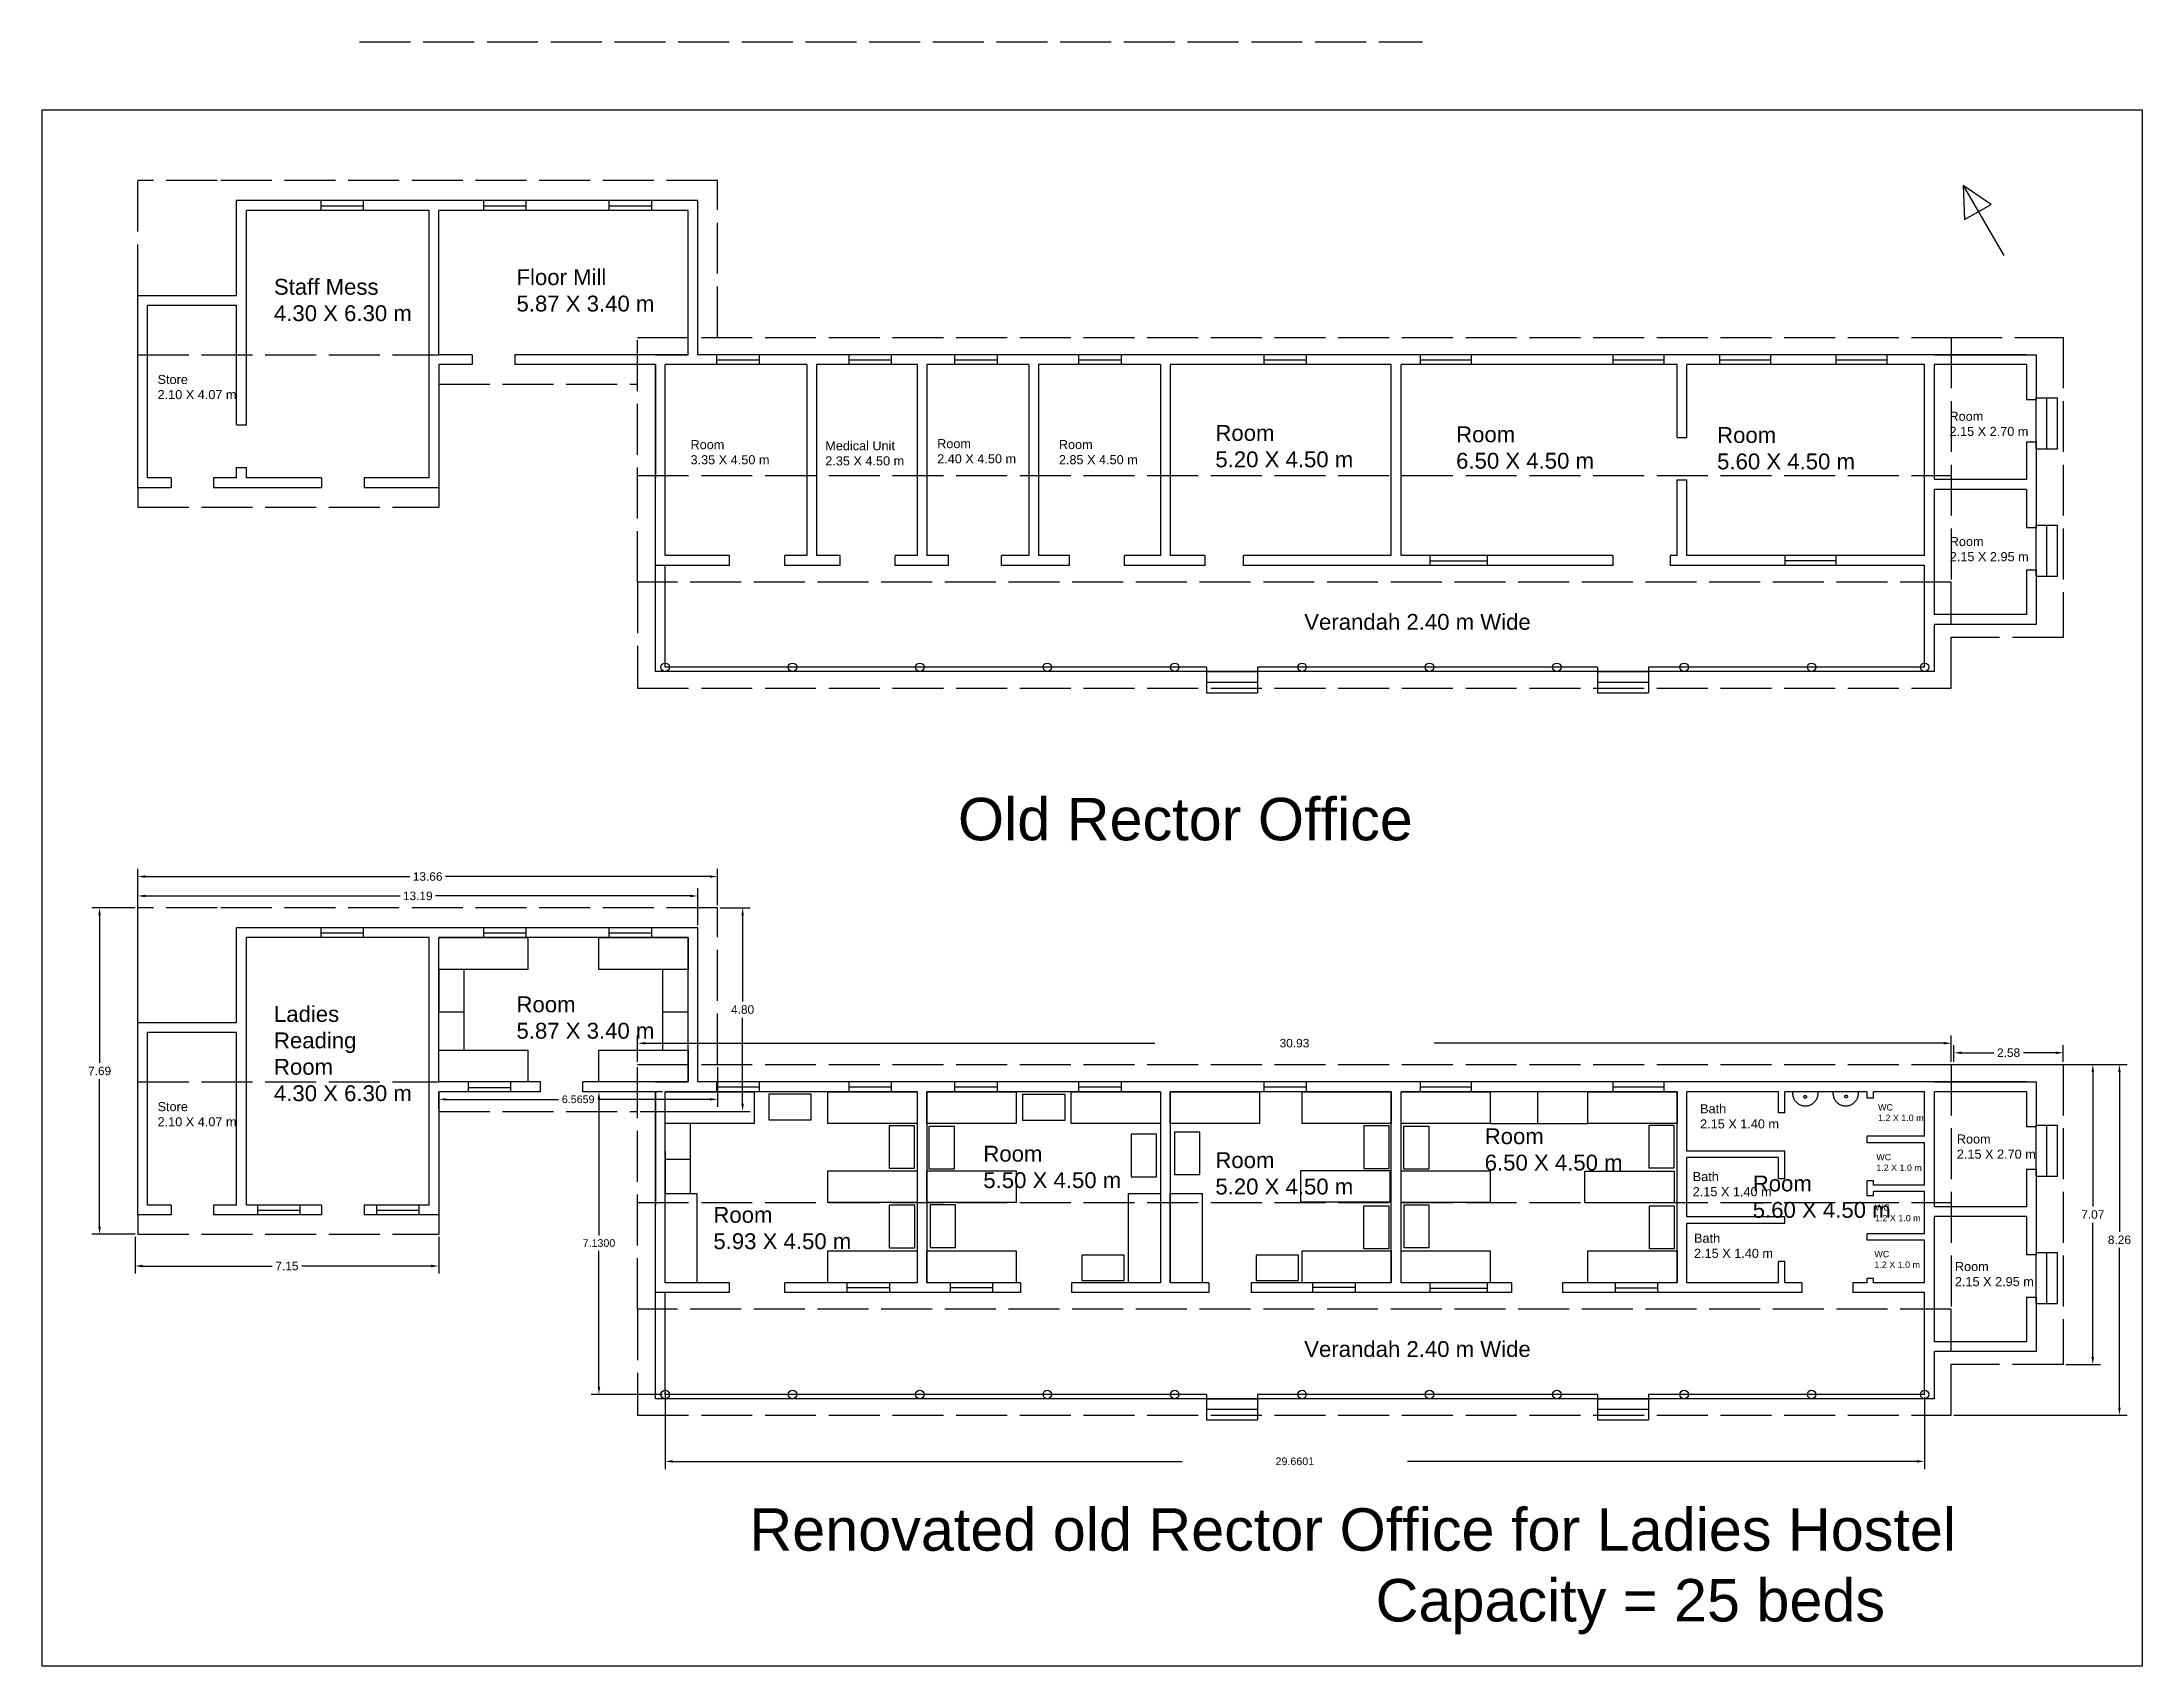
# Model space of a CAD drawing. Header units: inches. Extents: x -102 to 287, y -19 to 57.
# Drawn here: x 103.55 to 153, y -17.34 to 20.91 of the extents above; entities that cross this region are included whole.
import ezdxf

# ---------------------------------------------------------------- set-up
doc = ezdxf.new("R2010")
doc.units = ezdxf.units.IN
doc.header["$MEASUREMENT"] = 0
doc.linetypes.add('ACAD_ISO02W100', pattern=[15, 12, -3])
doc.styles.get("Standard").update_dxf_attribs({"font": 'arial.ttf'})
doc.dimstyles.get("Standard").update_dxf_attribs({"dimtxt": 0.18, "dimasz": 0.18, "dimexe": 0.18, "dimexo": 0.0625, "dimgap": 0.09, "dimtad": 0, "dimtih": 1, "dimtoh": 1, "dimdec": 4, "dimzin": 0, "dimdsep": 46, "dimtxsty": 'Standard', "dimcen": 0.09, "dimadec": 0, "dimazin": 0, "dimtfac": 1, "dimtdec": 4, "dimtofl": 0, "dimtmove": 0, "dimatfit": 3, "dimfxl": 1, "dimtolj": 1, "dimtzin": 0, "dimarcsym": 0})

msp = doc.modelspace()

# ---------------------------------------------------------------- texts
at = {"attachment_point": 1}
for s, width, insert, char_height in [('Staff Mess\\P4.30 X 6.30 m', 3.2360634, (109.00927, 15.33085), 0.3733458), ('Floor Mill\\P5.87 X 3.40 m', 3.748864, (114.7211, 15.55788), 0.3733458), ('Store\\P2.10 X 4.07 m', 2.092256, (106.26888, 13.06821), 0.2137145), ('Room\\P5.20 X 4.50 m', 3.2285209, (131.17928, 11.88878), 0.3733458), ('Room\\P2.15 X 2.70 m', 2.092256, (148.46705, 12.20146), 0.2137145), ('Room\\P3.35 X 4.50 m', 2.092256, (118.81976, 11.53364), 0.2137145), ('Medical Unit\\P2.35 X 4.50 m', 2.092256, (121.99216, 11.50773), 0.2137145), ('Room\\P2.40 X 4.50 m', 2.092256, (124.62796, 11.55677), 0.2137145), ('Room\\P2.85 X 4.50 m', 2.092256, (127.49382, 11.53542), 0.2137145), ('Room\\P6.50 X 4.50 m', 4.0193936, (136.84919, 11.85612), 0.3733458), ('Room\\P5.60 X 4.50 m', 4.5964847, (142.99522, 11.84028), 0.3733458), ('Room\\P2.15 X 2.95 m', 2.092256, (148.47377, 9.25064), 0.2137145), ('Verandah 2.40 m Wide', 6.8861364, (133.27228, 7.43931), 0.3733458), ('Old Rector Office', 13.9107399, (125.11738, 3.1075), 1), ('Ladies Reading Room\\P4.30 X 6.30 m', 3.2360634, (109.00927, -1.79516), 0.3733458), ('Room\\P5.87 X 3.40 m', 3.748864, (114.7211, -1.56813), 0.3733458), ('Store\\P2.10 X 4.07 m', 2.092256, (106.26888, -4.05779), 0.2137145), ('Bath\\P2.15 X 1.40 m', 2.092256, (142.59434, -4.10756), 0.2137145), ('WC\\P1.2 X 1.0 m', 2.092256, (146.78546, -4.10572), 0.15), ('Room\\P6.50 X 4.50 m', 4.0193936, (137.52218, -4.67424), 0.3733458), ('Room\\P2.15 X 2.70 m', 2.092256, (148.64086, -4.82037), 0.2137145), ('Room\\P5.50 X 4.50 m', 3.2285209, (125.71508, -5.08661), 0.3733458), ('Room\\P5.20 X 4.50 m', 3.2285209, (131.17928, -5.23723), 0.3733458), ('WC\\P1.2 X 1.0 m', 2.092256, (146.74402, -5.27877), 0.15), ('Bath\\P2.15 X 1.40 m', 2.092256, (142.42113, -5.70479), 0.2137145), ('Room\\P5.60 X 4.50 m', 4.5964847, (143.83449, -5.78683), 0.3733458), ('Room\\P5.93 X 4.50 m', 3.2285209, (119.35791, -6.52517), 0.3733458), ('WC\\P1.2 X 1.0 m', 2.092256, (146.71503, -6.46536), 0.15), ('Bath\\P2.15 X 1.40 m', 2.092256, (142.45192, -7.15656), 0.2137145), ('WC\\P1.2 X 1.0 m', 2.092256, (146.69985, -7.56247), 0.15), ('Room\\P2.15 X 2.95 m', 2.092256, (148.59545, -7.82328), 0.2137145), ('Verandah 2.40 m Wide', 6.8861364, (133.27228, -9.68669), 0.3733458), ('Renovated old Rector Office for Ladies Hostel\\P                                      Capacity = 25 beds', 29.5267797, (120.20619, -13.62288), 1)]:
    msp.add_mtext_dynamic_manual_height_columns(s, width=width, gutter_width=1, heights=[0], dxfattribs=dict(at, insert=insert, char_height=char_height))

# ---------------------------------------------------------------- blocks, each defined once
blk = doc.blocks.new('*D9')
at = {"color": 0, "linetype": 'ACAD_ISO02W100', "lineweight": -2}
for p, q in [((151.211, -3.172), (152.022, -3.172)), ((151.842, -3.352), (151.842, -6.514)), ((151.842, -10.059), (151.842, -6.898)), ((151.211, -10.239), (152.022, -10.239))]:
    blk.add_line(p, q, dxfattribs=at)
at = {"color": 0, "linetype": 'ACAD_ISO02W100'}
for points in [[(151.812, -3.352), (151.872, -3.352), (151.842, -3.172)], [(151.812, -10.059), (151.872, -10.059), (151.842, -10.239)]]:
    blk.add_solid(points, dxfattribs=at)
at = {"layer": 'Defpoints', "color": 0, "linetype": 'ACAD_ISO02W100'}
for p in [(151.148, -3.172), (151.148, -10.239), (151.842, -10.239)]:
    blk.add_point(p, dxfattribs=at)
at = {"color": 0, "linetype": 'ACAD_ISO02W100', "insert": (151.842, -6.706), "char_height": 0.2, "attachment_point": 5}
blk.add_mtext('\\A1;7.07', dxfattribs=at)
blk = doc.blocks.new('*D10')
at = {"color": 0, "linetype": 'ACAD_ISO02W100', "lineweight": -2}
for p, q in [((148.572, -3.172), (152.649, -3.172)), ((152.469, -3.352), (152.469, -7.11)), ((152.469, -11.252), (152.469, -7.494)), ((148.572, -11.432), (152.649, -11.432))]:
    blk.add_line(p, q, dxfattribs=at)
at = {"color": 0, "linetype": 'ACAD_ISO02W100'}
for points in [[(152.439, -3.352), (152.499, -3.352), (152.469, -3.172)], [(152.439, -11.252), (152.499, -11.252), (152.469, -11.432)]]:
    blk.add_solid(points, dxfattribs=at)
at = {"layer": 'Defpoints', "color": 0, "linetype": 'ACAD_ISO02W100'}
for p in [(148.509, -3.172), (148.509, -11.432), (152.469, -11.432)]:
    blk.add_point(p, dxfattribs=at)
at = {"color": 0, "linetype": 'ACAD_ISO02W100', "insert": (152.469, -7.302), "char_height": 0.2, "attachment_point": 5}
blk.add_mtext('\\A1;8.26', dxfattribs=at)
blk = doc.blocks.new('*D11')
at = {"color": 0, "linetype": 'ACAD_ISO02W100', "lineweight": -2}
for p, q in [((117.574, -3.11), (117.574, -2.491)), ((117.754, -2.671), (132.614, -2.671)), ((148.329, -2.671), (133.469, -2.671)), ((148.509, -3.11), (148.509, -2.491))]:
    blk.add_line(p, q, dxfattribs=at)
at = {"color": 0, "linetype": 'ACAD_ISO02W100'}
for points in [[(117.754, -2.641), (117.754, -2.701), (117.574, -2.671)], [(148.329, -2.641), (148.329, -2.701), (148.509, -2.671)]]:
    blk.add_solid(points, dxfattribs=at)
at = {"layer": 'Defpoints', "color": 0, "linetype": 'ACAD_ISO02W100'}
for p in [(148.509, -2.671), (117.574, -3.172), (148.509, -3.172)]:
    blk.add_point(p, dxfattribs=at)
at = {"color": 0, "linetype": 'ACAD_ISO02W100', "insert": (133.042, -2.671), "char_height": 0.2, "attachment_point": 5}
blk.add_mtext('\\A1;30.93', dxfattribs=at)
blk = doc.blocks.new('*D12')
at = {"color": 0, "linetype": 'ACAD_ISO02W100', "lineweight": -2}
for p, q in [((148.572, -3.11), (148.572, -2.716)), ((148.752, -2.896), (149.508, -2.896)), ((150.968, -2.896), (150.212, -2.896)), ((151.148, -3.11), (151.148, -2.716))]:
    blk.add_line(p, q, dxfattribs=at)
at = {"color": 0, "linetype": 'ACAD_ISO02W100'}
for points in [[(148.752, -2.866), (148.752, -2.926), (148.572, -2.896)], [(150.968, -2.866), (150.968, -2.926), (151.148, -2.896)]]:
    blk.add_solid(points, dxfattribs=at)
at = {"layer": 'Defpoints', "color": 0, "linetype": 'ACAD_ISO02W100'}
for p in [(151.148, -2.896), (148.572, -3.172), (151.148, -3.172)]:
    blk.add_point(p, dxfattribs=at)
at = {"color": 0, "linetype": 'ACAD_ISO02W100', "insert": (149.86, -2.896), "char_height": 0.2, "attachment_point": 5}
blk.add_mtext('\\A1;2.58', dxfattribs=at)
blk = doc.blocks.new('*D13')
at = {"color": 0, "linetype": 'ACAD_ISO02W100', "lineweight": -2}
for p, q in [((105.801, 0.583), (105.801, 1.434)), ((105.981, 1.254), (112.211, 1.254)), ((119.277, 1.254), (113.047, 1.254)), ((119.457, 0.583), (119.457, 1.434))]:
    blk.add_line(p, q, dxfattribs=at)
at = {"color": 0, "linetype": 'ACAD_ISO02W100'}
for points in [[(105.981, 1.284), (105.981, 1.224), (105.801, 1.254)], [(119.277, 1.284), (119.277, 1.224), (119.457, 1.254)]]:
    blk.add_solid(points, dxfattribs=at)
at = {"layer": 'Defpoints', "color": 0, "linetype": 'ACAD_ISO02W100'}
for p in [(119.457, 1.254), (105.801, 0.521), (119.457, 0.521)]:
    blk.add_point(p, dxfattribs=at)
at = {"color": 0, "linetype": 'ACAD_ISO02W100', "insert": (112.629, 1.254), "char_height": 0.2, "attachment_point": 5}
blk.add_mtext('\\A1;13.66', dxfattribs=at)
blk = doc.blocks.new('*D14')
at = {"color": 0, "linetype": 'ACAD_ISO02W100', "lineweight": -2}
for p, q in [((119.52, 0.521), (120.226, 0.521)), ((120.046, 0.341), (120.046, -1.686)), ((120.046, -4.098), (120.046, -2.071)), ((117.637, -4.278), (120.226, -4.278))]:
    blk.add_line(p, q, dxfattribs=at)
at = {"color": 0, "linetype": 'ACAD_ISO02W100'}
for points in [[(120.016, 0.341), (120.076, 0.341), (120.046, 0.521)], [(120.016, -4.098), (120.076, -4.098), (120.046, -4.278)]]:
    blk.add_solid(points, dxfattribs=at)
at = {"layer": 'Defpoints', "color": 0, "linetype": 'ACAD_ISO02W100'}
for p in [(119.457, 0.521), (117.574, -4.278), (120.046, -4.278)]:
    blk.add_point(p, dxfattribs=at)
at = {"color": 0, "linetype": 'ACAD_ISO02W100', "insert": (120.046, -1.879), "char_height": 0.2, "attachment_point": 5}
blk.add_mtext('\\A1;4.80', dxfattribs=at)
blk = doc.blocks.new('*D15')
at = {"color": 0, "linetype": 'ACAD_ISO02W100', "lineweight": -2}
for p, q in [((105.739, 0.521), (104.723, 0.521)), ((104.903, 0.341), (104.903, -3.132)), ((104.903, -6.99), (104.903, -3.517)), ((105.739, -7.17), (104.723, -7.17))]:
    blk.add_line(p, q, dxfattribs=at)
at = {"color": 0, "linetype": 'ACAD_ISO02W100'}
for points in [[(104.873, 0.341), (104.933, 0.341), (104.903, 0.521)], [(104.873, -6.99), (104.933, -6.99), (104.903, -7.17)]]:
    blk.add_solid(points, dxfattribs=at)
at = {"layer": 'Defpoints', "color": 0, "linetype": 'ACAD_ISO02W100'}
for p in [(105.801, 0.521), (104.903, -7.17), (105.801, -7.17)]:
    blk.add_point(p, dxfattribs=at)
at = {"color": 0, "linetype": 'ACAD_ISO02W100', "insert": (104.903, -3.325), "char_height": 0.2, "attachment_point": 5}
blk.add_mtext('\\A1;7.69', dxfattribs=at)
blk = doc.blocks.new('*D16')
at = {"color": 0, "linetype": 'ACAD_ISO02W100', "lineweight": -2}
for p, q in [((105.739, -7.232), (105.739, -8.098)), ((112.891, -7.232), (112.891, -8.098)), ((105.919, -7.918), (108.965, -7.918)), ((112.711, -7.918), (109.665, -7.918))]:
    blk.add_line(p, q, dxfattribs=at)
at = {"color": 0, "linetype": 'ACAD_ISO02W100'}
for points in [[(105.919, -7.888), (105.919, -7.948), (105.739, -7.918)], [(112.711, -7.888), (112.711, -7.948), (112.891, -7.918)]]:
    blk.add_solid(points, dxfattribs=at)
at = {"layer": 'Defpoints', "color": 0, "linetype": 'ACAD_ISO02W100'}
for p in [(105.739, -7.17), (112.891, -7.17), (112.891, -7.918)]:
    blk.add_point(p, dxfattribs=at)
at = {"color": 0, "linetype": 'ACAD_ISO02W100', "insert": (109.315, -7.918), "char_height": 0.2, "attachment_point": 5}
blk.add_mtext('\\A1;7.15', dxfattribs=at)
blk = doc.blocks.new('*D17')
at = {"color": 0, "linetype": 'ACAD_ISO02W100', "lineweight": -2}
for p, q in [((118.221, -10.906), (118.221, -12.699)), ((147.881, -11.006), (147.881, -12.699)), ((118.401, -12.519), (132.533, -12.519)), ((147.701, -12.519), (133.569, -12.519))]:
    blk.add_line(p, q, dxfattribs=at)
at = {"color": 0, "linetype": 'ACAD_ISO02W100'}
for points in [[(118.401, -12.489), (118.401, -12.549), (118.221, -12.519)], [(147.701, -12.489), (147.701, -12.549), (147.881, -12.519)]]:
    blk.add_solid(points, dxfattribs=at)
at = {"layer": 'Defpoints', "color": 0, "linetype": 'ACAD_ISO02W100'}
for p in [(118.221, -10.843), (147.881, -10.943), (147.881, -12.519)]:
    blk.add_point(p, dxfattribs=at)
at = {"color": 0, "linetype": 'ACAD_ISO02W100', "insert": (133.051, -12.519), "char_height": 0.18, "attachment_point": 5}
blk.add_mtext('\\A1;29.6601', dxfattribs=at)
blk = doc.blocks.new('*D18')
at = {"color": 0, "linetype": 'ACAD_ISO02W100', "lineweight": -2}
for p, q in [((118.159, -3.813), (116.483, -3.813)), ((116.663, -3.993), (116.663, -7.196)), ((116.663, -10.763), (116.663, -7.56)), ((118.159, -10.943), (116.483, -10.943))]:
    blk.add_line(p, q, dxfattribs=at)
at = {"color": 0, "linetype": 'ACAD_ISO02W100'}
for points in [[(116.633, -3.993), (116.693, -3.993), (116.663, -3.813)], [(116.633, -10.763), (116.693, -10.763), (116.663, -10.943)]]:
    blk.add_solid(points, dxfattribs=at)
at = {"layer": 'Defpoints', "color": 0, "linetype": 'ACAD_ISO02W100'}
for p in [(118.221, -3.813), (116.663, -10.943), (118.221, -10.943)]:
    blk.add_point(p, dxfattribs=at)
at = {"color": 0, "linetype": 'ACAD_ISO02W100', "insert": (116.663, -7.378), "char_height": 0.18, "attachment_point": 5}
blk.add_mtext('\\A1;7.1300', dxfattribs=at)
blk = doc.blocks.new('*D19')
at = {"color": 0, "linetype": 'ACAD_ISO02W100', "lineweight": -2}
for p, q in [((119.457, -3.235), (119.457, -4.173)), ((112.891, -4.215), (112.891, -3.813)), ((113.071, -3.993), (115.71, -3.993)), ((119.277, -3.993), (116.638, -3.993))]:
    blk.add_line(p, q, dxfattribs=at)
at = {"color": 0, "linetype": 'ACAD_ISO02W100'}
for points in [[(113.071, -3.963), (113.071, -4.023), (112.891, -3.993)], [(119.277, -3.963), (119.277, -4.023), (119.457, -3.993)]]:
    blk.add_solid(points, dxfattribs=at)
at = {"layer": 'Defpoints', "color": 0, "linetype": 'ACAD_ISO02W100'}
for p in [(119.457, -3.172), (112.891, -4.278), (119.457, -3.993)]:
    blk.add_point(p, dxfattribs=at)
at = {"color": 0, "linetype": 'ACAD_ISO02W100', "insert": (116.174, -3.993), "char_height": 0.18, "attachment_point": 5}
blk.add_mtext('\\A1;6.5659', dxfattribs=at)
blk = doc.blocks.new('*D20')
at = {"color": 0, "linetype": 'ACAD_ISO02W100', "lineweight": -2}
for p, q in [((105.801, -2.121), (105.801, 0.977)), ((105.981, 0.797), (111.978, 0.797)), ((118.811, 0.797), (112.814, 0.797)), ((118.991, 0.109), (118.991, 0.977))]:
    blk.add_line(p, q, dxfattribs=at)
at = {"color": 0, "linetype": 'ACAD_ISO02W100'}
for points in [[(105.981, 0.827), (105.981, 0.767), (105.801, 0.797)], [(118.811, 0.827), (118.811, 0.767), (118.991, 0.797)]]:
    blk.add_solid(points, dxfattribs=at)
at = {"layer": 'Defpoints', "color": 0, "linetype": 'ACAD_ISO02W100'}
for p in [(118.991, 0.797), (118.991, 0.047), (105.801, -2.183)]:
    blk.add_point(p, dxfattribs=at)
at = {"color": 0, "linetype": 'ACAD_ISO02W100', "insert": (112.396, 0.797), "char_height": 0.2, "attachment_point": 5}
blk.add_mtext('\\A1;13.19', dxfattribs=at)

# ---------------------------------------------------------------- dimensions: what is measured, and where the dimension line sits
at = {"linetype": 'ACAD_ISO02W100'}
for base, p1, p2, picture, middle in [((119.45709, 1.25375), (105.80114, 0.52058), (119.45709, 0.52058), '*D13', (112.62911, 1.25375)), ((118.99114, 0.79695), (105.80114, -2.18335), (118.99114, 0.04665), '*D20', (112.39614, 0.79695)), ((151.14826, -2.89614), (148.57172, -3.1722), (151.14826, -3.1722), '*D12', (149.85999, -2.89614)), ((112.89114, -7.91842), (105.73864, -7.16959), (112.89114, -7.16959), '*D16', (109.31489, -7.91842))]:
    dim = msp.add_linear_dim(base=base, p1=p1, p2=p2, dimstyle='Standard', override={"dimtxt": 0.2, "dimdec": 2}, dxfattribs=at)
    dim.commit()
    dim.dimension.update_dxf_attribs({"geometry": picture, "text_midpoint": middle})
for base, p1, p2, picture, middle in [((104.90312, -7.16959), (105.80114, 0.52058), (105.80114, -7.16959), '*D15', (104.90312, -3.3245)), ((120.04622, -4.27762), (119.45709, 0.52058), (117.57438, -4.27762), '*D14', (120.04622, -1.87852)), ((152.46899, -11.43211), (148.50922, -3.1722), (148.50922, -11.43211), '*D10', (152.46899, -7.30216)), ((151.84191, -10.23943), (151.14826, -3.1722), (151.14826, -10.23943), '*D9', (151.84191, -6.70582))]:
    dim = msp.add_linear_dim(base=base, p1=p1, p2=p2, angle=90, dimstyle='Standard', override={"dimtxt": 0.2, "dimdec": 2}, dxfattribs=at)
    dim.commit()
    dim.dimension.update_dxf_attribs({"geometry": picture, "text_midpoint": middle})
dim = msp.add_linear_dim(base=(148.50922, -2.6713), p1=(117.57438, -3.1722), p2=(148.50922, -3.1722), dimstyle='Standard', override={"dimtxt": 0.2, "dimdec": 2}, dxfattribs=at)
dim.commit()
dim.dimension.update_dxf_attribs({"geometry": '*D11', "text_midpoint": (133.0418, -2.6713), "dimtype": 160})
for base, p1, p2, picture, middle in [((119.457087, -3.993354), (112.891141, -4.27762), (119.457087, -3.172205), '*D19', (116.174114, -3.993354)), ((147.88125, -12.51931), (118.22114, -10.84335), (147.88125, -10.94335), '*D17', (133.0512, -12.51931))]:
    dim = msp.add_linear_dim(base=base, p1=p1, p2=p2, dimstyle='Standard', dxfattribs=at)
    dim.commit()
    dim.dimension.update_dxf_attribs({"geometry": picture, "text_midpoint": middle})
dim = msp.add_linear_dim(base=(116.66342, -10.94335), p1=(118.22114, -3.81335), p2=(118.22114, -10.94335), angle=90, dimstyle='Standard', dxfattribs=at)
dim.commit()
dim.dimension.update_dxf_attribs({"geometry": '*D18', "text_midpoint": (116.66342, -7.37835)})

# ---------------------------------------------------------------- linework, layer by layer
at = {"linetype": 'ACAD_ISO02W100', "ltscale": 0.1}
for p, q in [((111.02702, 20.90958), (136.05544, 20.90958)), ((107.67074, 17.64658), (105.80114, 17.64658)), ((105.80114, 14.94265), (105.80114, 17.64658)), ((119.45709, 17.64658), (107.67074, 17.64658)), ((119.45709, 13.9538), (119.45709, 17.64658)), ((117.57438, 8.18877), (117.57438, 13.9538)), ((117.57438, 13.9538), (148.50922, 13.9538)), ((148.50922, 13.9538), (148.50922, 8.18877)), ((148.50922, 13.9538), (151.14826, 13.9538)), ((151.14826, 13.9538), (151.14826, 6.88657)), ((105.80114, 13.54368), (112.89114, 13.54265)), ((112.89114, 12.84838), (117.57438, 12.84838)), ((112.89114, 10.41265), (112.89114, 9.95642)), ((117.57438, 10.70196), (148.50922, 10.70196)), ((105.80114, 9.95642), (112.89114, 9.95642)), ((148.50922, 8.18877), (117.57438, 8.18877)), ((117.57438, 8.18877), (117.57438, 5.69389)), ((148.50922, 5.69389), (148.50922, 8.18877)), ((151.14826, 6.88657), (148.50922, 6.88657)), ((117.57438, 5.69389), (148.50922, 5.69389)), ((107.67074, 0.52058), (105.80114, 0.52058)), ((105.80114, -2.18335), (105.80114, 0.52058)), ((119.45709, 0.52058), (107.67074, 0.52058)), ((119.45709, -3.1722), (119.45709, 0.52058)), ((117.57438, -8.93723), (117.57438, -3.1722)), ((117.57438, -3.1722), (148.50922, -3.1722)), ((148.50922, -3.1722), (148.50922, -8.93723)), ((148.50922, -3.1722), (151.14826, -3.1722)), ((151.14826, -3.1722), (151.14826, -10.23943)), ((105.80114, -3.58232), (112.89114, -3.58335)), ((112.89114, -4.27762), (117.57438, -4.27762)), ((117.57438, -6.42405), (148.50922, -6.42405)), ((112.89114, -6.71335), (112.89114, -7.16959)), ((105.80114, -7.16959), (112.89114, -7.16959)), ((148.50922, -8.93723), (117.57438, -8.93723)), ((117.57438, -8.93723), (117.57438, -11.43211)), ((148.50922, -11.43211), (148.50922, -8.93723)), ((151.14826, -10.23943), (148.50922, -10.23943)), ((117.57438, -11.43211), (148.50922, -11.43211))]:
    msp.add_line(p, q, dxfattribs=at)
for p, q in [((148.79209, 17.52879), (149.75078, 15.8801)), ((148.79209, 17.52879), (148.82189, 16.7262)), ((149.44641, 17.08385), (148.79209, 17.52879)), ((108.13114, 14.94265), (108.13114, 17.17265)), ((118.99114, 17.17265), (108.13114, 17.17265)), ((108.36114, 11.88922), (108.36114, 16.94265)), ((112.66114, 16.94265), (108.36114, 16.94265)), ((110.10982, 17.17265), (110.10982, 16.94265)), ((110.10982, 17.05325), (111.10982, 17.05325)), ((111.10982, 17.17265), (111.10982, 16.94265)), ((112.66114, 10.64265), (112.66114, 16.94265)), ((112.89114, 13.54265), (112.89114, 16.94265)), ((118.76114, 16.94265), (112.89114, 16.94265)), ((113.94086, 17.17265), (113.94086, 16.94265)), ((113.94086, 17.05325), (114.94086, 17.05325)), ((114.94086, 17.17265), (114.94086, 16.94265)), ((116.89864, 17.17265), (116.89864, 16.94265)), ((116.89864, 17.05325), (117.89864, 17.05325)), ((117.89864, 17.17265), (117.89864, 16.94265)), ((118.76114, 13.54265), (118.76114, 16.94265)), ((118.99114, 13.54265), (118.99114, 17.17265)), ((148.82189, 16.7262), (149.44641, 17.08385)), ((105.80114, 10.41265), (105.80114, 14.94265)), ((105.80114, 14.94265), (108.13114, 14.94265)), ((106.03114, 10.64265), (106.03114, 14.71265)), ((106.03114, 14.71265), (108.13114, 14.71265)), ((108.13114, 11.88922), (108.13114, 14.71265)), ((113.68106, 13.54265), (112.89114, 13.54265)), ((113.68106, 13.54265), (113.68106, 13.31265)), ((117.99114, 13.54265), (114.68106, 13.54265)), ((114.68106, 13.54265), (114.68106, 13.31265)), ((118.76114, 13.54265), (117.99114, 13.54265)), ((117.99114, 13.54265), (118.76114, 13.54265)), ((150.28125, 13.54265), (118.99114, 13.54265)), ((119.4333, 13.54265), (119.4333, 13.31265)), ((119.4333, 13.42658), (120.4333, 13.42658)), ((120.4333, 13.54265), (120.4333, 13.31265)), ((122.54759, 13.54265), (122.54759, 13.31265)), ((122.54759, 13.42658), (123.54759, 13.42658)), ((123.54759, 13.54265), (123.54759, 13.31265)), ((125.03902, 13.54265), (125.03902, 13.31265)), ((125.03902, 13.42658), (126.03902, 13.42658)), ((126.03902, 13.54265), (126.03902, 13.31265)), ((127.95867, 13.54265), (127.95867, 13.31265)), ((127.95867, 13.42658), (128.95867, 13.42658)), ((128.95867, 13.54265), (128.95867, 13.31265)), ((132.31867, 13.54265), (132.31867, 13.31265)), ((132.31867, 13.42658), (133.31867, 13.42658)), ((133.31867, 13.54265), (133.31867, 13.31265)), ((136.00125, 13.54265), (136.00125, 13.31265)), ((136.00125, 13.42658), (137.20125, 13.42658)), ((137.20125, 13.54265), (137.20125, 13.31265)), ((140.54114, 13.54265), (140.54114, 13.31265)), ((140.54114, 13.42658), (141.74114, 13.42658)), ((141.74114, 13.54265), (141.74114, 13.31265)), ((143.05504, 13.54265), (143.05504, 13.31265)), ((143.05504, 13.42658), (144.25504, 13.42658)), ((144.25504, 13.54265), (144.25504, 13.31265)), ((145.79321, 13.54265), (145.79321, 13.31265)), ((145.79321, 13.42658), (146.99321, 13.42658)), ((146.99321, 13.54265), (146.99321, 13.31265)), ((148.11125, 13.54265), (150.51125, 13.54265)), ((150.51125, 13.54265), (150.51125, 12.49245)), ((113.68106, 13.31265), (112.89114, 13.31265)), ((112.89114, 13.31265), (112.89114, 10.41265)), ((117.99114, 13.31265), (114.68106, 13.31265)), ((117.99114, 6.08265), (117.99114, 13.31265)), ((117.99114, 13.31265), (117.99114, 10.64265)), ((121.55988, 13.31265), (118.22114, 13.31265)), ((118.22114, 8.81265), (118.22114, 13.31265)), ((121.55988, 13.31265), (121.55988, 8.81265)), ((124.15462, 13.31265), (121.78988, 13.31265)), ((121.78988, 13.31265), (121.78988, 8.81265)), ((124.15462, 13.31265), (124.15462, 8.81265)), ((126.7881, 13.31265), (124.38462, 13.31265)), ((124.38462, 13.31265), (124.38462, 8.81265)), ((126.7881, 13.31265), (126.7881, 8.81265)), ((129.88631, 13.31265), (127.0181, 13.31265)), ((127.0181, 13.31265), (127.0181, 8.81265)), ((129.88631, 13.31265), (129.88631, 8.81265)), ((135.32125, 13.31265), (130.11631, 13.31265)), ((130.11631, 13.31265), (130.11631, 8.81265)), ((135.32125, 8.81265), (135.32125, 13.31265)), ((135.55125, 8.81265), (135.55125, 13.31265)), ((142.05125, 13.31265), (135.55125, 13.31265)), ((142.05125, 11.59708), (142.05125, 13.31265)), ((142.28125, 11.59708), (142.28125, 13.31265)), ((147.88125, 13.31265), (142.28125, 13.31265)), ((147.88125, 8.81265), (147.88125, 13.31265)), ((148.11125, 10.60265), (148.11125, 13.31265)), ((150.28125, 13.31265), (148.11125, 13.31265)), ((150.28125, 13.31265), (150.28125, 12.49245)), ((150.28125, 12.49245), (150.51125, 12.49245)), ((150.51125, 12.52636), (151.01125, 12.52636)), ((150.51125, 11.32636), (150.51125, 12.52636)), ((150.76125, 11.32636), (150.76125, 12.52636)), ((151.01125, 11.32636), (151.01125, 12.52636)), ((108.13114, 11.88922), (108.36114, 11.88922)), ((142.05125, 11.59708), (142.28125, 11.59708)), ((150.28125, 11.49245), (150.28125, 10.60265)), ((150.28125, 11.49245), (150.51125, 11.49245)), ((150.51125, 11.49245), (150.51125, 9.47537)), ((108.13114, 10.64265), (108.13114, 10.88922)), ((108.13114, 10.88922), (108.36114, 10.88922)), ((108.36114, 10.64265), (108.36114, 10.88922)), ((150.51125, 11.32636), (151.01125, 11.32636)), ((106.58504, 10.41265), (105.80114, 10.41265)), ((105.80114, 10.41265), (105.80114, 9.95642)), ((106.58504, 10.64265), (106.03114, 10.64265)), ((106.58504, 10.64265), (106.58504, 10.41265)), ((108.13114, 10.64265), (107.58504, 10.64265)), ((107.58504, 10.64265), (107.58504, 10.41265)), ((110.13233, 10.41265), (107.58504, 10.41265)), ((110.13233, 10.64265), (108.36114, 10.64265)), ((110.13233, 10.64265), (110.13233, 10.41265)), ((112.66114, 10.64265), (111.13233, 10.64265)), ((111.13233, 10.64265), (111.13233, 10.41265)), ((112.89114, 10.41265), (111.13233, 10.41265)), ((112.89114, 10.41265), (112.66114, 10.41265)), ((142.05125, 8.81265), (142.05125, 10.59708)), ((142.05125, 10.59708), (142.28125, 10.59708)), ((142.28125, 8.81265), (142.28125, 10.59708)), ((150.28125, 10.60265), (148.11125, 10.60265)), ((150.28125, 10.37265), (148.11125, 10.37265)), ((148.11125, 7.42265), (148.11125, 10.37265)), ((150.28125, 10.37265), (150.28125, 9.47537)), ((150.28125, 9.47537), (150.51125, 9.47537)), ((150.51125, 9.5287), (151.01125, 9.5287)), ((150.51125, 8.3287), (150.51125, 9.5287)), ((150.76125, 8.3287), (150.76125, 9.5287)), ((151.01125, 8.3287), (151.01125, 9.5287)), ((119.74114, 8.58265), (117.99114, 8.58265)), ((119.74114, 8.81265), (118.22114, 8.81265)), ((118.22114, 6.18265), (118.22114, 8.58265)), ((119.74114, 8.58265), (119.74114, 8.81265)), ((121.04114, 8.58265), (121.04114, 8.81265)), ((121.55988, 8.81265), (121.04114, 8.81265)), ((122.34114, 8.58265), (121.04114, 8.58265)), ((122.34114, 8.81265), (121.78988, 8.81265)), ((122.34114, 8.58265), (122.34114, 8.81265)), ((123.64114, 8.58265), (123.64114, 8.81265)), ((124.15462, 8.81265), (123.64114, 8.81265)), ((124.89114, 8.58265), (123.64114, 8.58265)), ((124.89114, 8.81265), (124.38462, 8.81265)), ((124.89114, 8.58265), (124.89114, 8.81265)), ((126.14114, 8.58265), (126.14114, 8.81265)), ((126.7881, 8.81265), (126.14114, 8.81265)), ((127.74114, 8.58265), (126.14114, 8.58265)), ((127.74114, 8.81265), (127.0181, 8.81265)), ((127.74114, 8.58265), (127.74114, 8.81265)), ((129.04114, 8.58265), (129.04114, 8.81265)), ((129.88631, 8.81265), (129.04114, 8.81265)), ((130.94114, 8.58265), (129.04114, 8.58265)), ((130.94114, 8.81265), (130.11631, 8.81265)), ((130.94114, 8.58265), (130.94114, 8.81265)), ((131.84114, 8.58265), (131.84114, 8.81265)), ((131.84114, 8.58265), (131.84114, 8.81265)), ((135.32125, 8.81265), (131.84114, 8.81265)), ((140.54114, 8.58265), (131.84114, 8.58265)), ((140.54114, 8.81265), (135.55125, 8.81265)), ((136.24114, 8.58265), (136.24114, 8.81265)), ((136.24114, 8.68967), (137.59114, 8.68967)), ((137.59114, 8.58265), (137.59114, 8.81265)), ((140.54114, 8.81265), (140.54114, 8.58265)), ((142.05125, 8.81265), (141.89114, 8.81265)), ((141.89114, 8.81265), (141.89114, 8.58265)), ((147.88125, 8.58265), (141.89114, 8.58265)), ((147.88125, 8.81265), (142.28125, 8.81265)), ((144.58775, 8.81265), (144.58775, 8.58265)), ((144.58775, 8.70094), (145.78775, 8.70094)), ((145.78775, 8.81265), (145.78775, 8.58265)), ((147.88125, 6.18265), (147.88125, 8.58265)), ((150.28125, 8.47537), (150.28125, 7.42265)), ((150.28125, 8.47537), (150.51125, 8.47537)), ((150.51125, 8.47537), (150.51125, 7.19265)), ((150.51125, 8.3287), (151.01125, 8.3287)), ((150.28125, 7.42265), (148.11125, 7.42265)), ((150.51125, 7.19265), (148.11125, 7.19265)), ((148.11125, 6.08265), (148.11125, 7.19265)), ((148.11125, 6.08265), (117.99114, 6.08265)), ((130.97177, 6.18265), (118.22114, 6.18265)), ((130.97177, 6.18265), (130.97177, 5.58265)), ((130.97177, 6.08265), (132.17177, 6.08265)), ((140.17819, 6.18265), (132.17177, 6.18265)), ((132.17177, 6.18265), (132.17177, 5.58265)), ((140.17819, 6.18265), (140.17819, 5.58265)), ((140.17819, 6.08265), (141.37819, 6.08265)), ((147.88125, 6.18265), (141.37819, 6.18265)), ((141.37819, 6.18265), (141.37819, 5.58265)), ((130.97177, 5.83265), (132.17177, 5.83265)), ((130.97177, 5.58265), (132.17177, 5.58265)), ((140.17819, 5.83265), (141.37819, 5.83265)), ((140.17819, 5.58265), (141.37819, 5.58265)), ((108.13114, -2.18335), (108.13114, 0.04665)), ((118.99114, 0.04665), (108.13114, 0.04665)), ((110.10982, 0.04665), (110.10982, -0.18335)), ((111.10982, 0.04665), (111.10982, -0.18335)), ((113.94086, 0.04665), (113.94086, -0.18335)), ((114.94086, 0.04665), (114.94086, -0.18335)), ((116.89864, 0.04665), (116.89864, -0.18335)), ((117.89864, 0.04665), (117.89864, -0.18335)), ((118.99114, -3.58335), (118.99114, 0.04665)), ((108.36114, -6.23679), (108.36114, -0.18335)), ((112.66114, -0.18335), (108.36114, -0.18335)), ((110.10982, -0.07275), (111.10982, -0.07275)), ((112.66114, -6.48335), (112.66114, -0.18335)), ((112.89114, -3.58335), (112.89114, -0.18335)), ((118.76114, -0.18335), (112.89114, -0.18335)), ((112.89114, -0.93335), (112.89114, -0.18335)), ((112.89114, -0.18335), (114.99114, -0.18335)), ((113.94086, -0.07275), (114.94086, -0.07275)), ((114.99114, -0.18335), (114.99114, -0.93335)), ((116.66114, -0.93335), (116.66114, -0.18335)), ((116.66114, -0.18335), (118.76114, -0.18335)), ((116.89864, -0.07275), (117.89864, -0.07275)), ((118.76114, -3.58335), (118.76114, -0.18335)), ((118.76114, -0.18335), (118.76114, -0.93335)), ((114.99114, -0.93335), (112.89114, -0.93335)), ((118.76114, -0.93335), (116.66114, -0.93335)), ((105.80114, -6.71335), (105.80114, -2.18335)), ((105.80114, -2.18335), (108.13114, -2.18335)), ((106.03114, -6.48335), (106.03114, -2.41335)), ((106.03114, -2.41335), (108.13114, -2.41335)), ((108.13114, -6.23679), (108.13114, -2.41335)), ((112.89114, -3.58335), (112.89114, -2.83335)), ((112.89114, -2.83335), (114.99114, -2.83335)), ((114.99114, -2.83335), (114.99114, -3.58335)), ((116.66114, -3.58335), (116.66114, -2.83335)), ((116.66114, -2.83335), (118.76114, -2.83335)), ((118.76114, -2.83335), (118.76114, -3.58335)), ((113.68106, -3.58335), (112.89114, -3.58335)), ((114.99114, -3.58335), (112.89114, -3.58335)), ((114.68106, -3.81335), (112.89114, -3.81335)), ((112.89114, -3.81335), (112.89114, -6.71335)), ((115.2855, -3.58335), (114.68106, -3.58335)), ((115.2855, -3.81335), (114.68106, -3.81335)), ((117.99114, -3.58335), (116.2855, -3.58335)), ((117.99114, -3.81335), (116.2855, -3.81335)), ((118.76114, -3.58335), (116.66114, -3.58335)), ((118.76114, -3.58335), (117.99114, -3.58335)), ((117.99114, -3.58335), (118.76114, -3.58335)), ((117.99114, -11.04335), (117.99114, -3.81335)), ((117.99114, -3.81335), (117.99114, -6.48335)), ((121.78988, -3.81335), (118.22114, -3.81335)), ((118.22114, -8.31335), (118.22114, -3.81335)), ((118.22114, -4.56335), (118.22114, -3.81335)), ((118.22114, -3.81335), (120.32114, -3.81335)), ((150.28125, -3.58335), (118.99114, -3.58335)), ((119.4333, -3.58335), (119.4333, -3.81335)), ((119.4333, -3.69942), (120.4333, -3.69942)), ((120.32114, -3.81335), (120.32114, -4.56335)), ((120.4333, -3.58335), (120.4333, -3.81335)), ((124.15462, -3.81335), (121.78988, -3.81335)), ((122.05462, -4.56335), (122.05462, -3.81335)), ((122.05462, -3.81335), (124.15462, -3.81335)), ((122.54759, -3.58335), (122.54759, -3.81335)), ((122.54759, -3.69942), (123.54759, -3.69942)), ((123.54759, -3.58335), (123.54759, -3.81335)), ((124.15462, -3.81335), (124.15462, -8.31335)), ((124.15462, -3.81335), (124.15462, -4.56335)), ((127.0181, -3.81335), (124.38462, -3.81335)), ((124.38462, -3.81335), (124.38462, -8.31335)), ((124.38462, -4.56335), (124.38462, -3.81335)), ((124.38462, -3.81335), (126.48462, -3.81335)), ((125.03902, -3.58335), (125.03902, -3.81335)), ((125.03902, -3.69942), (126.03902, -3.69942)), ((126.03902, -3.58335), (126.03902, -3.81335)), ((126.48462, -3.81335), (126.48462, -4.56335)), ((129.88631, -3.81335), (127.0181, -3.81335)), ((127.78631, -4.56335), (127.78631, -3.81335)), ((127.78631, -3.81335), (129.88631, -3.81335)), ((127.95867, -3.58335), (127.95867, -3.81335)), ((127.95867, -3.69942), (128.95867, -3.69942)), ((128.95867, -3.58335), (128.95867, -3.81335)), ((129.88631, -3.81335), (129.88631, -8.31335)), ((129.88631, -3.81335), (129.88631, -4.56335)), ((135.32125, -3.81335), (130.11631, -3.81335)), ((130.11631, -3.81335), (130.11631, -8.31335)), ((130.11631, -4.56335), (130.11631, -3.81335)), ((130.11631, -3.81335), (132.21631, -3.81335)), ((132.21631, -3.81335), (132.21631, -4.56335)), ((132.31867, -3.58335), (132.31867, -3.81335)), ((132.31867, -3.69942), (133.31867, -3.69942)), ((133.22125, -4.56335), (133.22125, -3.81335)), ((133.22125, -3.81335), (135.32125, -3.81335)), ((133.31867, -3.58335), (133.31867, -3.81335)), ((135.32125, -8.31335), (135.32125, -3.81335)), ((135.32125, -3.81335), (135.32125, -4.56335)), ((135.55125, -8.31335), (135.55125, -3.81335)), ((142.05125, -3.81335), (135.55125, -3.81335)), ((135.55125, -4.56335), (135.55125, -3.81335)), ((135.55125, -3.81335), (137.65125, -3.81335)), ((136.00125, -3.58335), (136.00125, -3.81335)), ((136.00125, -3.69942), (137.20125, -3.69942)), ((137.20125, -3.58335), (137.20125, -3.81335)), ((137.65125, -3.81335), (137.65125, -4.56335)), ((139.95125, -4.56335), (139.95125, -3.81335)), ((139.95125, -3.81335), (142.05125, -3.81335)), ((140.54114, -3.58335), (140.54114, -3.81335)), ((140.54114, -3.69942), (141.74114, -3.69942)), ((141.74114, -3.58335), (141.74114, -3.81335)), ((142.05125, -5.52892), (142.05125, -3.81335)), ((142.05125, -3.81335), (142.05125, -4.56335)), ((142.28125, -5.21335), (142.28125, -3.81335)), ((144.43775, -3.81335), (142.28125, -3.81335)), ((146.53125, -3.81335), (144.58775, -3.81335)), ((146.53125, -3.96335), (146.53125, -3.81335)), ((147.88125, -3.81335), (146.68125, -3.81335)), ((146.68125, -3.96335), (146.68125, -3.81335)), ((147.88125, -4.86335), (147.88125, -3.81335)), ((148.11125, -3.58335), (150.51125, -3.58335)), ((148.11125, -6.52335), (148.11125, -3.81335)), ((150.28125, -3.81335), (148.11125, -3.81335)), ((150.28125, -3.81335), (150.28125, -4.63356)), ((150.51125, -3.58335), (150.51125, -4.63356)), ((144.58775, -4.31335), (144.43775, -4.31335)), ((120.32114, -4.56335), (118.22114, -4.56335)), ((124.15462, -4.56335), (122.05462, -4.56335)), ((126.48462, -4.56335), (124.38462, -4.56335)), ((129.88631, -4.56335), (127.78631, -4.56335)), ((132.21631, -4.56335), (130.11631, -4.56335)), ((135.32125, -4.56335), (133.22125, -4.56335)), ((137.65125, -4.56335), (135.55125, -4.56335)), ((142.05125, -4.56335), (139.95125, -4.56335)), ((146.53125, -5.01335), (146.53125, -4.86335)), ((150.28125, -4.63356), (150.51125, -4.63356)), ((150.51125, -4.59964), (151.01125, -4.59964)), ((150.51125, -5.79964), (150.51125, -4.59964)), ((150.76125, -5.79964), (150.76125, -4.59964)), ((151.01125, -5.79964), (151.01125, -4.59964)), ((144.58775, -5.21335), (142.28125, -5.21335)), ((142.28125, -5.52892), (142.28125, -5.36335)), ((144.43775, -5.36335), (142.28125, -5.36335)), ((147.88125, -6.01335), (147.88125, -5.01335)), ((122.05462, -6.42405), (122.05462, -5.67405)), ((122.05462, -5.67405), (124.15462, -5.67405)), ((124.15462, -5.67405), (124.15462, -6.42405)), ((124.38462, -6.42405), (124.38462, -5.67405)), ((124.38462, -5.67405), (126.48462, -5.67405)), ((126.48462, -5.67405), (126.48462, -6.42405)), ((133.18998, -6.41848), (133.18998, -5.66848)), ((133.18998, -5.66848), (135.28998, -5.66848)), ((135.28998, -5.66848), (135.28998, -6.41848)), ((135.55125, -6.42405), (135.55125, -5.67405)), ((135.55125, -5.67405), (137.65125, -5.67405)), ((137.65125, -5.67405), (137.65125, -6.42405)), ((139.88311, -6.43391), (139.88311, -5.68391)), ((139.88311, -5.68391), (141.98311, -5.68391)), ((141.98311, -5.68391), (141.98311, -6.43391)), ((142.05125, -8.31335), (142.05125, -5.52892)), ((142.28125, -6.76335), (142.28125, -5.52892)), ((144.58775, -5.86335), (144.43775, -5.86335)), ((146.53125, -6.26335), (146.53125, -5.91335)), ((146.68125, -6.01335), (146.68125, -5.91335)), ((150.28125, -5.63356), (150.28125, -6.52335)), ((150.28125, -5.63356), (150.51125, -5.63356)), ((150.51125, -5.63356), (150.51125, -7.65063)), ((150.51125, -5.79964), (151.01125, -5.79964)), ((108.13114, -6.48335), (108.13114, -6.23679)), ((108.36114, -6.48335), (108.36114, -6.23679)), ((118.22114, -6.21335), (118.97114, -6.21335)), ((118.22114, -8.31335), (118.22114, -6.21335)), ((118.97114, -6.21335), (118.97114, -8.31335)), ((124.15462, -6.42405), (122.05462, -6.42405)), ((126.48462, -6.42405), (124.38462, -6.42405)), ((129.13631, -6.21335), (129.88631, -6.21335)), ((129.13631, -8.31335), (129.13631, -6.21335)), ((129.88631, -6.21335), (129.88631, -8.31335)), ((130.11631, -6.21335), (130.86631, -6.21335)), ((130.11631, -8.31335), (130.11631, -6.21335)), ((130.86631, -6.21335), (130.86631, -8.31335)), ((135.28998, -6.41848), (133.18998, -6.41848)), ((137.65125, -6.42405), (135.55125, -6.42405)), ((146.68125, -6.26335), (146.68125, -6.16335)), ((147.88125, -7.16335), (147.88125, -6.16335)), ((106.58504, -6.71335), (105.80114, -6.71335)), ((105.80114, -6.71335), (105.80114, -7.16959)), ((106.58504, -6.48335), (106.03114, -6.48335)), ((106.58504, -6.48335), (106.58504, -6.71335)), ((108.13114, -6.48335), (107.58504, -6.48335)), ((107.58504, -6.48335), (107.58504, -6.71335)), ((110.13233, -6.71335), (107.58504, -6.71335)), ((110.13233, -6.48335), (108.36114, -6.48335)), ((110.13233, -6.48335), (110.13233, -6.71335)), ((112.66114, -6.48335), (111.13233, -6.48335)), ((111.13233, -6.48335), (111.13233, -6.71335)), ((112.89114, -6.71335), (111.13233, -6.71335)), ((112.89114, -6.71335), (112.66114, -6.71335)), ((141.98311, -6.43391), (139.88311, -6.43391)), ((144.58775, -6.76335), (142.28125, -6.76335)), ((142.28125, -8.31335), (142.28125, -6.91335)), ((144.58775, -6.91335), (142.28125, -6.91335)), ((150.28125, -6.52335), (148.11125, -6.52335)), ((150.28125, -6.75335), (148.11125, -6.75335)), ((148.11125, -9.70335), (148.11125, -6.75335)), ((150.28125, -6.75335), (150.28125, -7.65063)), ((146.53125, -7.31335), (146.53125, -7.16335)), ((147.88125, -8.31335), (147.88125, -7.31335)), ((122.05462, -8.31335), (122.05462, -7.56335)), ((122.05462, -7.56335), (124.15462, -7.56335)), ((124.15462, -7.56335), (124.15462, -8.31335)), ((124.38462, -8.31335), (124.38462, -7.56335)), ((124.38462, -7.56335), (126.48462, -7.56335)), ((126.48462, -7.56335), (126.48462, -8.31335)), ((133.22125, -8.31335), (133.22125, -7.56335)), ((133.22125, -7.56335), (135.32125, -7.56335)), ((135.32125, -7.56335), (135.32125, -8.31335)), ((135.55125, -8.31335), (135.55125, -7.56335)), ((135.55125, -7.56335), (137.65125, -7.56335)), ((137.65125, -7.56335), (137.65125, -8.31335)), ((139.95125, -8.31335), (139.95125, -7.56335)), ((139.95125, -7.56335), (142.05125, -7.56335)), ((142.05125, -7.56335), (142.05125, -8.31335)), ((144.58775, -7.81335), (144.43775, -7.81335)), ((150.28125, -7.65063), (150.51125, -7.65063)), ((150.51125, -7.5973), (151.01125, -7.5973)), ((150.51125, -8.7973), (150.51125, -7.5973)), ((150.76125, -8.7973), (150.76125, -7.5973)), ((151.01125, -8.7973), (151.01125, -7.5973)), ((119.74114, -8.31335), (118.22114, -8.31335)), ((118.97114, -8.31335), (118.22114, -8.31335)), ((119.74114, -8.54335), (119.74114, -8.31335)), ((121.04114, -8.54335), (121.04114, -8.31335)), ((121.78988, -8.31335), (121.04114, -8.31335)), ((123.64114, -8.31335), (121.78988, -8.31335)), ((124.15462, -8.31335), (122.05462, -8.31335)), ((124.15462, -8.31335), (123.64114, -8.31335)), ((126.14114, -8.31335), (124.38462, -8.31335)), ((126.48462, -8.31335), (124.38462, -8.31335)), ((126.58927, -8.31335), (126.14114, -8.31335)), ((129.88631, -8.31335), (127.78927, -8.31335)), ((129.88631, -8.31335), (129.13631, -8.31335)), ((131.02552, -8.31335), (130.11631, -8.31335)), ((130.86631, -8.31335), (130.11631, -8.31335)), ((135.32125, -8.31335), (132.02552, -8.31335)), ((135.32125, -8.31335), (133.22125, -8.31335)), ((137.65125, -8.31335), (135.55125, -8.31335)), ((138.15352, -8.31335), (135.55125, -8.31335)), ((136.24114, -8.54335), (136.24114, -8.31335)), ((137.59114, -8.54335), (137.59114, -8.31335)), ((140.54114, -8.31335), (139.35352, -8.31335)), ((142.05125, -8.31335), (139.95125, -8.31335)), ((142.05125, -8.31335), (141.89114, -8.31335)), ((144.43775, -8.31335), (142.28125, -8.31335)), ((144.98775, -8.31335), (144.58775, -8.31335)), ((144.98775, -8.31335), (144.98775, -8.54335)), ((146.18775, -8.31335), (146.18775, -8.54335)), ((146.53125, -8.31335), (146.18775, -8.31335)), ((146.53125, -8.31335), (146.53125, -8.21335)), ((146.68125, -8.31335), (146.68125, -8.21335)), ((147.88125, -8.31335), (146.68125, -8.31335)), ((119.74114, -8.54335), (117.99114, -8.54335)), ((118.22114, -10.94335), (118.22114, -8.54335)), ((122.34114, -8.54335), (121.04114, -8.54335)), ((126.14114, -8.54335), (122.34114, -8.54335)), ((126.58927, -8.54335), (126.14114, -8.54335)), ((131.02552, -8.54335), (127.78927, -8.54335)), ((138.15352, -8.54335), (132.02552, -8.54335)), ((136.24114, -8.43633), (137.59114, -8.43633)), ((140.54114, -8.54335), (139.35352, -8.54335)), ((144.98775, -8.54335), (140.54114, -8.54335)), ((147.88125, -8.54335), (146.18775, -8.54335)), ((147.88125, -10.94335), (147.88125, -8.54335)), ((150.28125, -8.65063), (150.28125, -9.70335)), ((150.28125, -8.65063), (150.51125, -8.65063)), ((150.51125, -8.65063), (150.51125, -9.93335)), ((150.51125, -8.7973), (151.01125, -8.7973)), ((150.28125, -9.70335), (148.11125, -9.70335)), ((150.51125, -9.93335), (148.11125, -9.93335)), ((148.11125, -11.04335), (148.11125, -9.93335)), ((148.11125, -11.04335), (117.99114, -11.04335)), ((130.97177, -10.94335), (118.22114, -10.94335)), ((130.97177, -10.94335), (130.97177, -11.54335)), ((130.97177, -11.04335), (132.17177, -11.04335)), ((130.97177, -11.29335), (132.17177, -11.29335)), ((140.17819, -10.94335), (132.17177, -10.94335)), ((132.17177, -10.94335), (132.17177, -11.54335)), ((140.17819, -10.94335), (140.17819, -11.54335)), ((140.17819, -11.04335), (141.37819, -11.04335)), ((140.17819, -11.29335), (141.37819, -11.29335)), ((147.88125, -10.94335), (141.37819, -10.94335)), ((141.37819, -10.94335), (141.37819, -11.54335)), ((130.97177, -11.54335), (132.17177, -11.54335)), ((140.17819, -11.54335), (141.37819, -11.54335))]:
    msp.add_line(p, q)
at = {"linetype": 'ACAD_ISO02W100'}
for p, q in [((113.49114, -0.93335), (112.89114, -0.93335)), ((112.89114, -0.93335), (112.89114, -1.93335)), ((113.49114, -2.83335), (113.49114, -0.93335)), ((118.76114, -0.93335), (118.16114, -0.93335)), ((118.16114, -0.93335), (118.16114, -2.83335)), ((118.76114, -1.93335), (118.76114, -0.93335)), ((112.89114, -1.93335), (113.49114, -1.93335)), ((118.16114, -1.93335), (118.76114, -1.93335)), ((113.58957, -3.81335), (113.58957, -3.58335)), ((113.58957, -3.7123), (114.58957, -3.7123)), ((114.58957, -3.81335), (114.58957, -3.58335)), ((115.2855, -3.81335), (115.2855, -3.58335)), ((116.2855, -3.81335), (116.2855, -3.58335)), ((118.22114, -3.81335), (118.82114, -3.81335)), ((120.66246, -3.87288), (120.66246, -4.47288)), ((121.66246, -3.87288), (120.66246, -3.87288)), ((121.66246, -4.47288), (121.66246, -3.87288)), ((126.64039, -3.8826), (126.64039, -4.4826)), ((127.64039, -3.8826), (126.64039, -3.8826)), ((127.64039, -4.4826), (127.64039, -3.8826)), ((138.76843, -3.81335), (138.76843, -4.56335)), ((144.43775, -4.31335), (144.43775, -3.81335)), ((144.58775, -4.31335), (144.58775, -3.81335)), ((146.68125, -3.96335), (146.53125, -3.96335)), ((118.82114, -6.21335), (118.82114, -4.56335)), ((120.66246, -4.47288), (121.66246, -4.47288)), ((124.09665, -4.61723), (123.49665, -4.61723)), ((123.49665, -4.61723), (123.49665, -5.61723)), ((124.09665, -5.61723), (124.09665, -4.61723)), ((125.03384, -4.63102), (124.43384, -4.63102)), ((124.43384, -4.63102), (124.43384, -5.63102)), ((125.03384, -5.63102), (125.03384, -4.63102)), ((126.64039, -4.4826), (127.64039, -4.4826)), ((129.79459, -4.816), (129.19459, -4.816)), ((129.19459, -4.816), (129.19459, -5.816)), ((129.79459, -5.816), (129.79459, -4.816)), ((130.81536, -4.76676), (130.21536, -4.76676)), ((130.21536, -4.76676), (130.21536, -5.76676)), ((130.81536, -5.76676), (130.81536, -4.76676)), ((135.27374, -4.61919), (134.67374, -4.61919)), ((134.67374, -4.61919), (134.67374, -5.61919)), ((135.27374, -5.61919), (135.27374, -4.61919)), ((136.21086, -4.63321), (135.61086, -4.63321)), ((135.61086, -4.63321), (135.61086, -5.63321)), ((136.21086, -5.63321), (136.21086, -4.63321)), ((137.65125, -4.56335), (139.95125, -4.56335)), ((141.98677, -4.60672), (141.38677, -4.60672)), ((141.38677, -4.60672), (141.38677, -5.60672)), ((141.98677, -5.60672), (141.98677, -4.60672)), ((147.88125, -4.86335), (146.53125, -4.86335)), ((118.22114, -5.21335), (118.22114, -6.21335)), ((118.82114, -5.40904), (118.22114, -5.40904)), ((144.43775, -5.86335), (144.43775, -5.36335)), ((144.58775, -5.86335), (144.58775, -5.21335)), ((147.88125, -5.01335), (146.53125, -5.01335)), ((123.49665, -5.61723), (124.09665, -5.61723)), ((124.43384, -5.63102), (125.03384, -5.63102)), ((129.19459, -5.816), (129.79459, -5.816)), ((130.21536, -5.76676), (130.81536, -5.76676)), ((134.67374, -5.61919), (135.27374, -5.61919)), ((135.61086, -5.63321), (136.21086, -5.63321)), ((141.38677, -5.60672), (141.98677, -5.60672)), ((146.68125, -5.91335), (146.53125, -5.91335)), ((118.22114, -6.21335), (118.82114, -6.21335)), ((146.68125, -6.26335), (146.53125, -6.26335)), ((147.88125, -6.01335), (146.68125, -6.01335)), ((147.88125, -6.16335), (146.68125, -6.16335)), ((108.62922, -6.71335), (108.62922, -6.48335)), ((108.62922, -6.60074), (109.62922, -6.60074)), ((109.62922, -6.71335), (109.62922, -6.48335)), ((111.4302, -6.71335), (111.4302, -6.48335)), ((111.4302, -6.60266), (112.4302, -6.60266)), ((112.4302, -6.71335), (112.4302, -6.48335)), ((124.09941, -6.48715), (123.49941, -6.48715)), ((123.49941, -6.48715), (123.49941, -7.48715)), ((124.09941, -7.48715), (124.09941, -6.48715)), ((125.05981, -6.47865), (124.45981, -6.47865)), ((124.45981, -6.47865), (124.45981, -7.47865)), ((125.05981, -7.47865), (125.05981, -6.47865)), ((135.2702, -6.50679), (134.6702, -6.50679)), ((134.6702, -6.50679), (134.6702, -7.50679)), ((135.2702, -7.50679), (135.2702, -6.50679)), ((136.21749, -6.48511), (135.61749, -6.48511)), ((135.61749, -6.48511), (135.61749, -7.48511)), ((136.21749, -7.48511), (136.21749, -6.48511)), ((141.99402, -6.5066), (141.39402, -6.5066)), ((141.39402, -6.5066), (141.39402, -7.5066)), ((141.99402, -7.5066), (141.99402, -6.5066)), ((144.58775, -6.91335), (144.58775, -6.76335)), ((147.88125, -7.16335), (146.53125, -7.16335)), ((147.88125, -7.31335), (146.53125, -7.31335)), ((123.49941, -7.48715), (124.09941, -7.48715)), ((124.45981, -7.47865), (125.05981, -7.47865)), ((128.03436, -7.66299), (128.03436, -8.26299)), ((129.03436, -7.66299), (128.03436, -7.66299)), ((129.03436, -8.26299), (129.03436, -7.66299)), ((132.13992, -7.66078), (132.13992, -8.26078)), ((133.13992, -7.66078), (132.13992, -7.66078)), ((133.13992, -8.26078), (133.13992, -7.66078)), ((134.6702, -7.50679), (135.2702, -7.50679)), ((135.61749, -7.48511), (136.21749, -7.48511)), ((141.39402, -7.5066), (141.99402, -7.5066)), ((144.43775, -8.31335), (144.43775, -7.81335)), ((144.58775, -8.31335), (144.58775, -7.81335)), ((122.50951, -8.54335), (122.50951, -8.31335)), ((123.50951, -8.54335), (123.50951, -8.31335)), ((124.94237, -8.54335), (124.94237, -8.31335)), ((125.94237, -8.54335), (125.94237, -8.31335)), ((126.58927, -8.31335), (126.58927, -8.54335)), ((127.78927, -8.31335), (127.78927, -8.54335)), ((128.03436, -8.26299), (129.03436, -8.26299)), ((131.02552, -8.31335), (131.02552, -8.54335)), ((132.02552, -8.31335), (132.02552, -8.54335)), ((132.13992, -8.26078), (133.13992, -8.26078)), ((133.47785, -8.54335), (133.47785, -8.31335)), ((134.47785, -8.54335), (134.47785, -8.31335)), ((138.15352, -8.31335), (138.15352, -8.54335)), ((139.35352, -8.31335), (139.35352, -8.54335)), ((140.60293, -8.54335), (140.60293, -8.31335)), ((141.60293, -8.54335), (141.60293, -8.31335)), ((146.68125, -8.21335), (146.53125, -8.21335)), ((147.88125, -8.31335), (146.68125, -8.31335)), ((122.50951, -8.42646), (123.50951, -8.42646)), ((124.94237, -8.4277), (125.94237, -8.4277)), ((133.47785, -8.42017), (134.47785, -8.42017)), ((140.60293, -8.43251), (141.60293, -8.43251))]:
    msp.add_line(p, q, dxfattribs=at)
msp.add_lwpolyline([(103.54714, 19.31086), (153.00111, 19.31086), (153.00111, -17.33878), (103.54714, -17.33878)], close=True)
for centre in [(118.22114, 6.18265), (121.22114, 6.18265), (124.22114, 6.18265), (127.22114, 6.18265), (130.22114, 6.18265), (133.22114, 6.18265), (136.22114, 6.18265), (139.22114, 6.18265), (142.22114, 6.18265), (145.22114, 6.18265), (147.88125, 6.18265), (118.22114, -10.94335), (121.22114, -10.94335), (124.22114, -10.94335), (127.22114, -10.94335), (130.22114, -10.94335), (133.22114, -10.94335), (136.22114, -10.94335), (139.22114, -10.94335), (142.22114, -10.94335), (145.22114, -10.94335), (147.88125, -10.94335)]:
    msp.add_circle(centre, 0.1)
for centre in [(145.07086, -3.93327), (145.07086, -3.93327), (146.03249, -3.92523), (146.03249, -3.92523)]:
    msp.add_circle(centre, 0.03083, dxfattribs=at)
for centre in [(145.07296, -3.84656), (146.02381, -3.84656)]:
    msp.add_arc(centre, 0.3, 173.645993, 6.354007, dxfattribs=at)

msp.set_redraw_order([(e.dxf.handle, doc.entitydb.next_handle()) for e in msp.query("TEXT MTEXT ATTDEF DIMENSION ARC_DIMENSION")])  # texts and dimensions are drawn at this point

doc.saveas('drawing.dxf')
